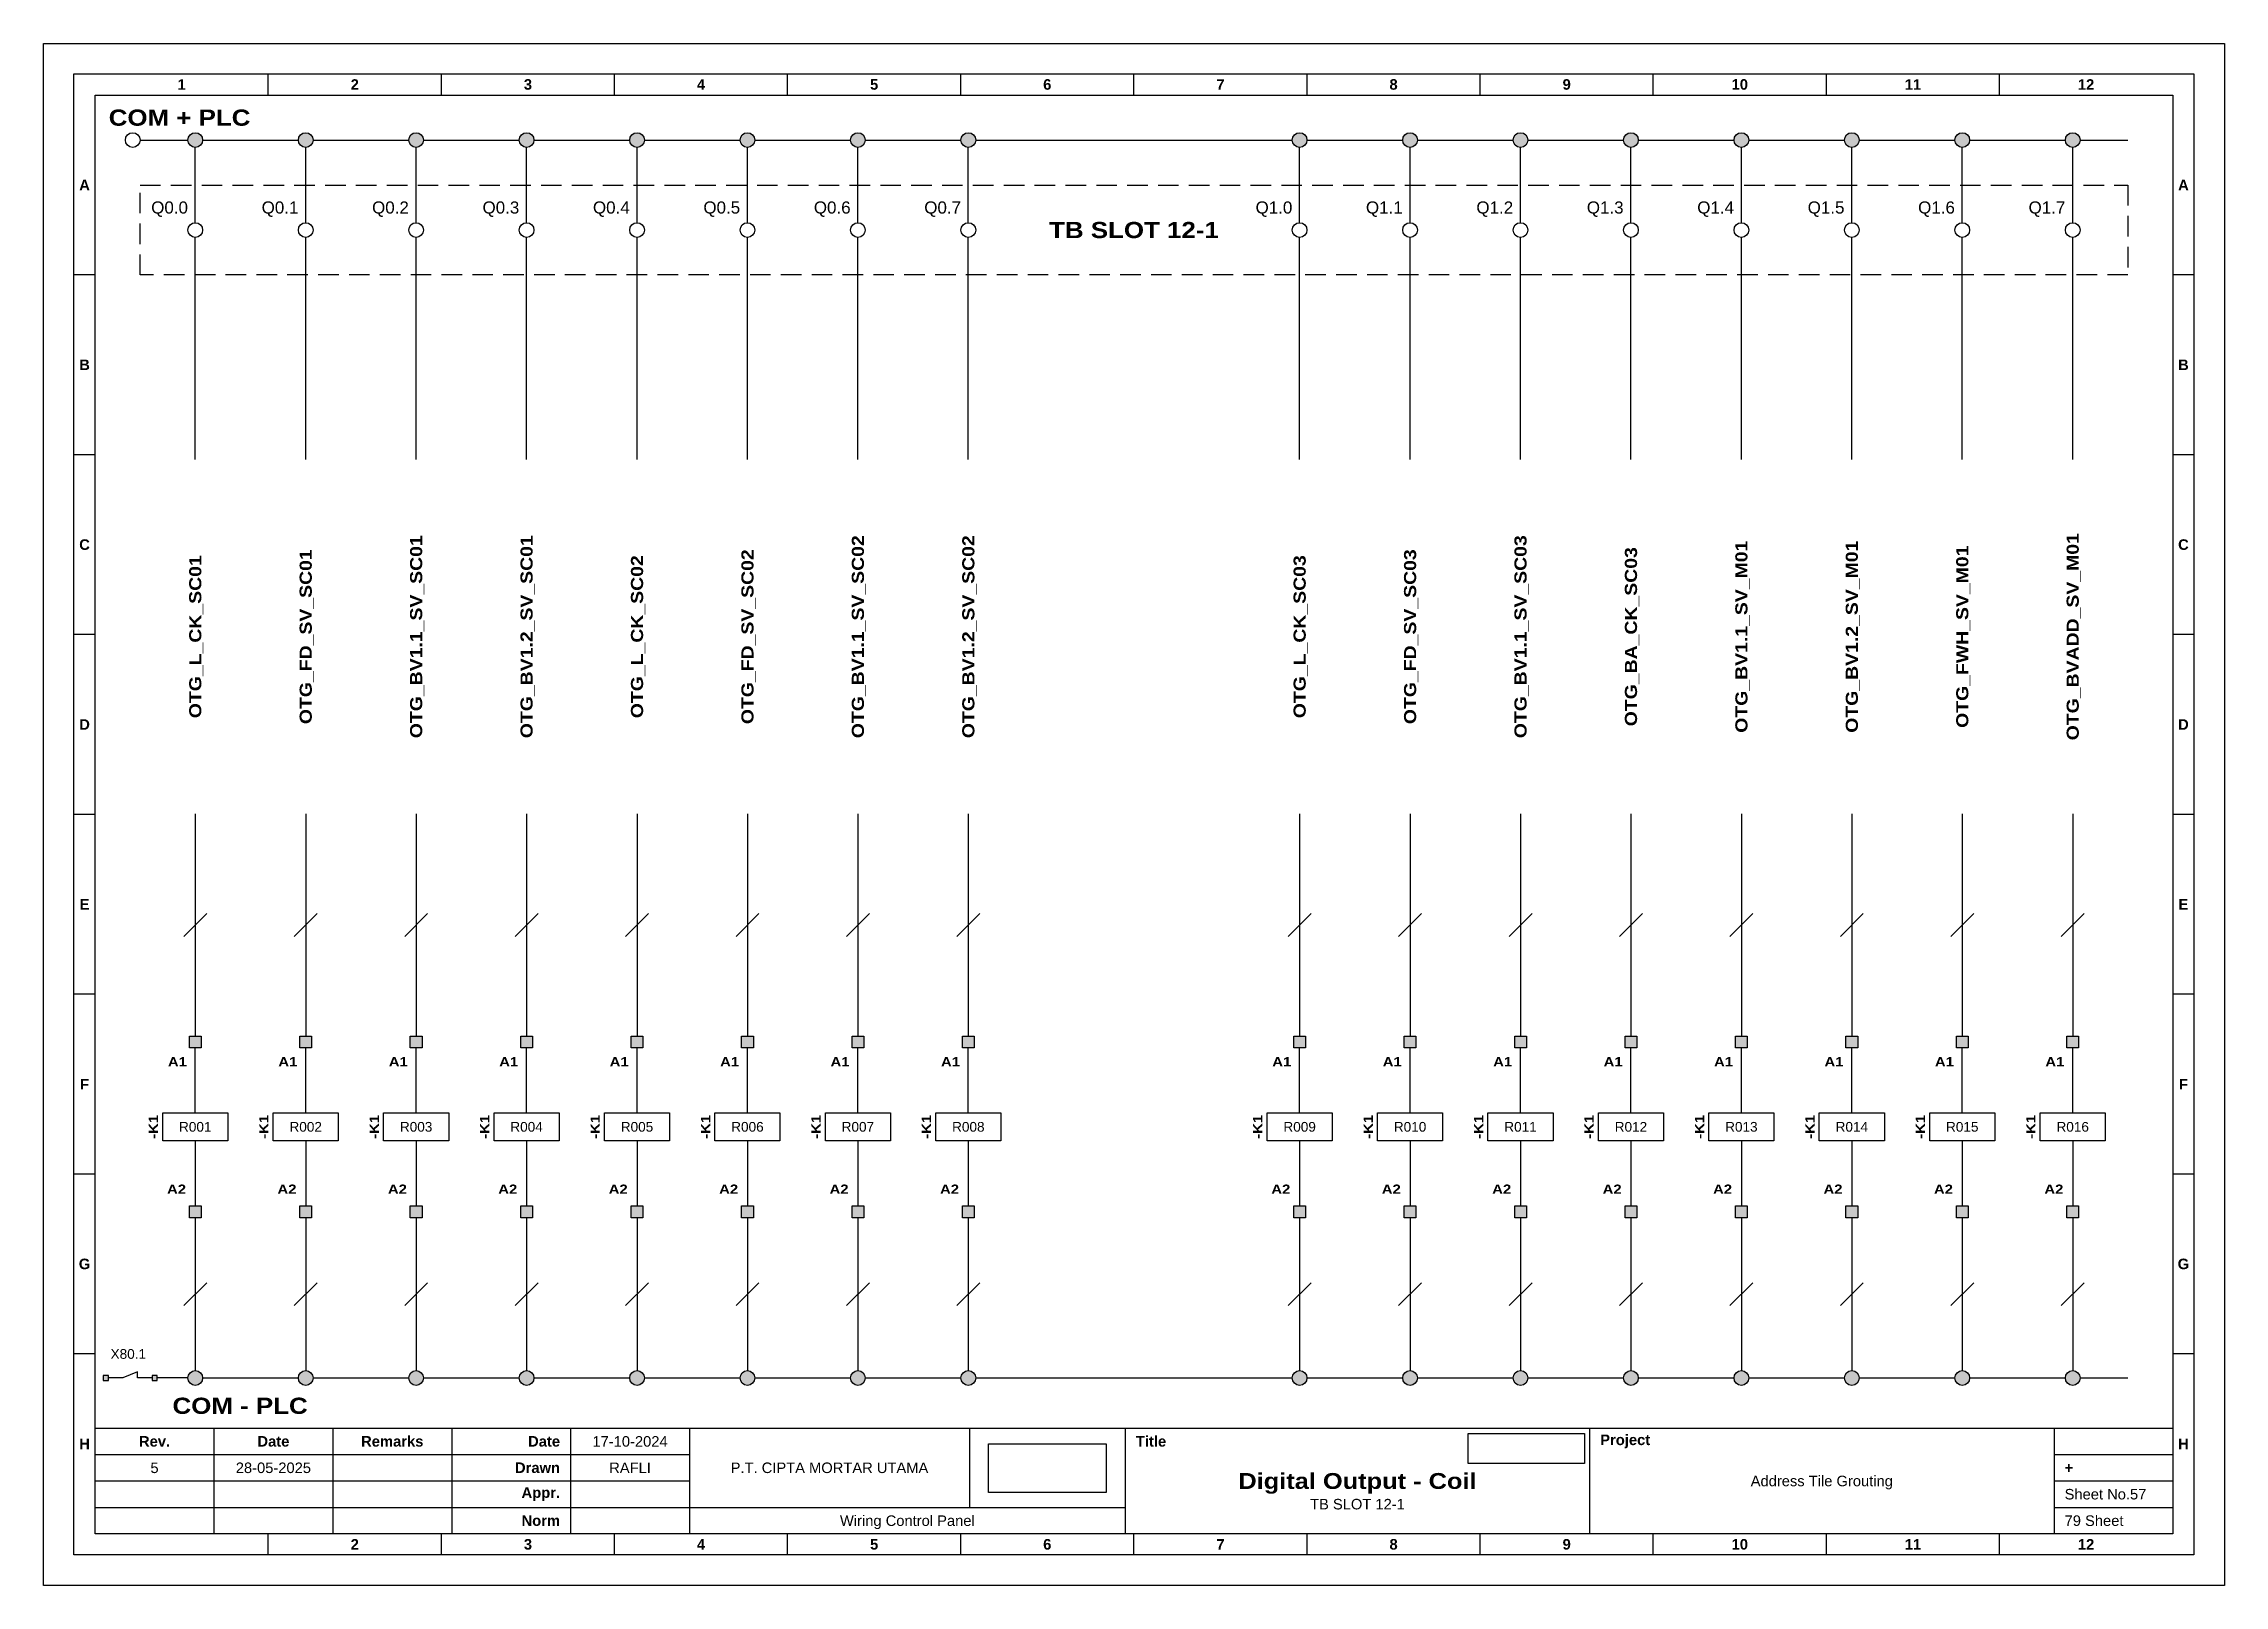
# Model space of a CAD drawing. Header units: millimetres. Extents: x 1018 to 2216, y 1079 to 1731.
# Drawn here: x 1017.6 to 1286.9, y 1540.7 to 1731.1 of the extents above; entities that cross this region are included whole.
import ezdxf
from ezdxf.enums import TextEntityAlignment as Align

# ---------------------------------------------------------------- set-up
doc = ezdxf.new("R2010")
doc.units = ezdxf.units.MM
doc.linetypes.add('HIDDEN', pattern=[9.525, 6.35, -3.175])
doc.styles.add('Bold', font='ariblk.ttf', dxfattribs={"height": 25.4})
doc.styles.get("Standard").update_dxf_attribs({"font": 'arial.ttf'})
picture_1 = doc.add_image_def('image1.png', size_in_pixel=(2048, 847))
picture_2 = doc.add_image_def('image2.png', size_in_pixel=(2092, 542))

msp = doc.modelspace()

# ---------------------------------------------------------------- texts
at = {"ltscale": 500, "style": 'Bold'}
for s, p in [('COM + PLC', (1025.62, 1721.97)), ('COM - PLC', (1033.5, 1562.88))]:
    msp.add_text(s, height=2, dxfattribs=at).set_placement(p, align=Align.MIDDLE_LEFT)
at = {"ltscale": 500}
for s, p in [('Q0.0', (1035.41, 1710.87)), ('Q0.1', (1049.05, 1710.87)), ('Q0.2', (1062.69, 1710.87)), ('Q0.3', (1076.33, 1710.87)), ('Q0.4', (1089.97, 1710.87)), ('Q0.5', (1103.61, 1710.87)), ('Q0.6', (1117.25, 1710.87)), ('Q0.7', (1130.89, 1710.87)), ('Q1.0', (1171.81, 1710.87)), ('Q1.1', (1185.44, 1710.87)), ('Q1.2', (1199.08, 1710.87)), ('Q1.3', (1212.72, 1710.87)), ('Q1.4', (1226.36, 1710.87)), ('Q1.5', (1240, 1710.87)), ('Q1.6', (1253.64, 1710.87)), ('Q1.7', (1267.28, 1710.87))]:
    msp.add_text(s, height=1.5, dxfattribs=at).set_placement(p, align=Align.MIDDLE_RIGHT)
at = {"ltscale": 500, "style": 'Bold'}
msp.add_text('TB SLOT 12-1', height=2, dxfattribs=at).set_placement((1152.25, 1708.09), align=Align.MIDDLE_CENTER)
for s, height, p in [('OTG_BV1.1_SV_SC01', 1.5, (1063.59, 1657.86)), ('OTG_BV1.2_SV_SC01', 1.5, (1077.23, 1657.86)), ('OTG_BV1.1_SV_SC02', 1.5, (1118.15, 1657.86)), ('OTG_BV1.2_SV_SC02', 1.5, (1131.79, 1657.86)), ('OTG_BV1.1_SV_SC03', 1.5, (1199.99, 1657.86)), ('OTG_BVADD_SV_M01', 1.5, (1268.19, 1657.86)), ('OTG_L_CK_SC01', 1.5, (1036.31, 1657.86)), ('OTG_FD_SV_SC01', 1.5, (1049.95, 1657.86)), ('OTG_L_CK_SC02', 1.5, (1090.87, 1657.86)), ('OTG_FD_SV_SC02', 1.5, (1104.51, 1657.86)), ('OTG_L_CK_SC03', 1.5, (1172.71, 1657.86)), ('OTG_FD_SV_SC03', 1.5, (1186.35, 1657.86)), ('OTG_BA_CK_SC03', 1.5, (1213.63, 1657.86)), ('OTG_BV1.1_SV_M01', 1.5, (1227.27, 1657.86)), ('OTG_BV1.2_SV_M01', 1.5, (1240.91, 1657.86)), ('OTG_FWH_SV_M01', 1.5, (1254.55, 1657.86)), ('-K1', 1.149, (1031.15, 1597.33)), ('-K1', 1.149, (1044.78, 1597.33)), ('-K1', 1.149, (1058.42, 1597.33)), ('-K1', 1.149, (1072.06, 1597.33)), ('-K1', 1.149, (1085.7, 1597.33)), ('-K1', 1.149, (1099.34, 1597.33)), ('-K1', 1.149, (1112.98, 1597.33)), ('-K1', 1.149, (1126.62, 1597.33)), ('-K1', 1.149, (1167.54, 1597.33)), ('-K1', 1.149, (1181.18, 1597.33)), ('-K1', 1.149, (1194.82, 1597.33)), ('-K1', 1.149, (1208.46, 1597.33)), ('-K1', 1.149, (1222.1, 1597.33)), ('-K1', 1.149, (1235.74, 1597.33)), ('-K1', 1.149, (1249.38, 1597.33)), ('-K1', 1.149, (1263.02, 1597.33))]:
    msp.add_text(s, height=height, rotation=90, dxfattribs=at).set_placement(p, align=Align.MIDDLE_CENTER)
for p in [(1035.28, 1605.94), (1048.92, 1605.94), (1062.56, 1605.94), (1076.2, 1605.94), (1089.84, 1605.94), (1103.48, 1605.94), (1117.12, 1605.94), (1130.76, 1605.94), (1171.68, 1605.94), (1185.32, 1605.94), (1198.96, 1605.94), (1212.6, 1605.94), (1226.24, 1605.94), (1239.88, 1605.94), (1253.52, 1605.94), (1267.16, 1605.94)]:
    msp.add_text('A1', height=1.149, dxfattribs=at).set_placement(p, align=Align.TOP_RIGHT)
at = {"ltscale": 500}
for s, p in [('R001', (1036.31, 1597.33)), ('R002', (1049.95, 1597.33)), ('R003', (1063.59, 1597.33)), ('R004', (1077.23, 1597.33)), ('R005', (1090.87, 1597.33)), ('R006', (1104.51, 1597.33)), ('R007', (1118.15, 1597.33)), ('R008', (1131.79, 1597.33)), ('R009', (1172.71, 1597.33)), ('R010', (1186.35, 1597.33)), ('R011', (1199.99, 1597.33)), ('R012', (1213.63, 1597.33)), ('R013', (1227.27, 1597.33)), ('R014', (1240.91, 1597.33)), ('R015', (1254.55, 1597.33)), ('R016', (1268.19, 1597.33))]:
    msp.add_text(s, height=1.2, dxfattribs=at).set_placement(p, align=Align.MIDDLE_CENTER)
at = {"ltscale": 500, "style": 'Bold'}
for p in [(1035.17, 1588.71), (1048.81, 1588.71), (1062.45, 1588.71), (1076.08, 1588.71), (1089.72, 1588.71), (1103.36, 1588.71), (1117, 1588.71), (1130.64, 1588.71), (1171.56, 1588.71), (1185.2, 1588.71), (1198.84, 1588.71), (1212.48, 1588.71), (1226.12, 1588.71), (1239.76, 1588.71), (1253.4, 1588.71), (1267.04, 1588.71)]:
    msp.add_text('A2', height=1.149, dxfattribs=at).set_placement(p, align=Align.BOTTOM_RIGHT)
at = {"ltscale": 500}
msp.add_text('X80.1', height=1.2, dxfattribs=at).set_placement((1025.85, 1569.28), align=Align.MIDDLE_LEFT)

# ---------------------------------------------------------------- blocks, each defined once
blk = doc.blocks.new('KOP MU PROJECT')
at = {"color": 6, "ltscale": 50}
for p, q in [((27.74, 184.05), (27.74, 186.66)), ((49.13, 184.05), (49.13, 186.66)), ((70.51, 184.05), (70.51, 186.66)), ((91.89, 184.05), (91.89, 186.66)), ((113.27, 184.05), (113.27, 186.66)), ((134.66, 184.05), (134.66, 186.66)), ((156.04, 184.05), (156.04, 186.66)), ((177.42, 184.05), (177.42, 186.66)), ((198.8, 184.05), (198.8, 186.66)), ((220.19, 184.05), (220.19, 186.66)), ((241.57, 184.05), (241.57, 186.66)), ((6.36, 161.84), (3.75, 161.84)), ((265.59, 161.84), (262.98, 161.84)), ((6.36, 139.63), (3.75, 139.63)), ((265.59, 139.63), (262.98, 139.63)), ((6.36, 117.42), (3.75, 117.42)), ((265.59, 117.42), (262.98, 117.42)), ((6.36, 95.22), (3.75, 95.22)), ((265.59, 95.22), (262.98, 95.22)), ((6.36, 73.01), (3.75, 73.01)), ((265.59, 73.01), (262.98, 73.01)), ((6.36, 50.8), (3.75, 50.8)), ((265.59, 50.8), (262.98, 50.8)), ((6.36, 28.59), (3.75, 28.59)), ((265.59, 28.59), (262.98, 28.59)), ((27.74, 3.75), (27.74, 6.36)), ((49.13, 3.75), (49.13, 6.36)), ((70.51, 3.75), (70.51, 6.36)), ((91.89, 3.75), (91.89, 6.36)), ((113.27, 3.75), (113.27, 6.36)), ((134.66, 3.75), (134.66, 6.36)), ((156.04, 3.75), (156.04, 6.36)), ((177.42, 3.75), (177.42, 6.36)), ((198.8, 3.75), (198.8, 6.36)), ((220.19, 3.75), (220.19, 6.36)), ((241.57, 3.75), (241.57, 6.36))]:
    blk.add_line(p, q, dxfattribs=at)
at = {"ltscale": 50}
for p, q in [((6.36, 19.41), (262.98, 19.41)), ((21.04, 19.41), (21.04, 6.36)), ((35.72, 19.41), (35.72, 6.36)), ((50.41, 19.41), (50.41, 6.36)), ((65.09, 19.41), (65.09, 6.36)), ((79.77, 19.41), (79.77, 6.36)), ((114.35, 19.41), (114.35, 9.62)), ((133.6, 19.41), (133.6, 6.36)), ((190.95, 19.41), (190.95, 6.36)), ((248.3, 19.41), (248.3, 6.36)), ((6.36, 16.15), (79.77, 16.15)), ((248.3, 16.15), (262.98, 16.15)), ((6.36, 12.89), (79.77, 12.89)), ((248.3, 12.89), (262.98, 12.89)), ((6.36, 9.62), (133.6, 9.62)), ((248.3, 9.62), (262.98, 9.62))]:
    blk.add_line(p, q, dxfattribs=at)
at = {"color": 1, "ltscale": 50}
blk.add_lwpolyline([(269.34, 0), (0, 0), (0, 190.41), (269.34, 190.41)], close=True, dxfattribs=at)
at = {"color": 6, "ltscale": 50}
for points in [[(265.59, 3.75), (3.75, 3.75), (3.75, 186.66), (265.59, 186.66)], [(262.98, 6.36), (6.36, 6.36), (6.36, 184.05), (262.98, 184.05)]]:
    blk.add_lwpolyline(points, close=True, dxfattribs=at)
at = {"ltscale": 50, "char_height": 1.305, "attachment_point": 4}
for s, width, heights, insert in [('\\pxqc;{\\fArial|b1|i0|c0|p34;1}', 21.3825, [2.51], (6.36, 185.36)), ('\\pxqc;{\\fArial|b1|i0|c0|p34;2}', 21.3825, [2.51], (27.74, 185.36)), ('\\pxqc;{\\fArial|b1|i0|c0|p34;3}', 21.3825, [2.51], (49.13, 185.36)), ('\\pxqc;{\\fArial|b1|i0|c0|p34;4}', 21.3825, [2.51], (70.51, 185.36)), ('\\pxqc;{\\fArial|b1|i0|c0|p34;5}', 21.3825, [2.51], (91.89, 185.36)), ('\\pxqc;{\\fArial|b1|i0|c0|p34;6}', 21.3825, [2.51], (113.27, 185.36)), ('\\pxqc;{\\fArial|b1|i0|c0|p34;7}', 21.3825, [2.51], (134.66, 185.36)), ('\\pxqc;{\\fArial|b1|i0|c0|p34;8}', 21.3825, [2.51], (156.04, 185.36)), ('\\pxqc;{\\fArial|b1|i0|c0|p34;9}', 21.3825, [2.51], (177.42, 185.36)), ('\\pxqc;{\\fArial|b1|i0|c0|p34;10}', 21.3825, [2.51], (198.8, 185.36)), ('\\pxqc;{\\fArial|b1|i0|c0|p34;11}', 21.3825, [2.51], (220.19, 185.36)), ('\\pxqc;{\\fArial|b1|i0|c0|p34;12}', 21.3825, [2.51], (241.57, 185.36)), ('\\pxqc;{\\fArial|b1|i0|c0|p34;A}', 2.61, [2.51], (3.75, 172.95)), ('\\pxqc;{\\fArial|b1|i0|c0|p34;A}', 2.61, [2.51], (262.98, 172.95)), ('\\pxqc;{\\fArial|b1|i0|c0|p34;B}', 2.61, [2.51], (3.75, 150.74)), ('\\pxqc;{\\fArial|b1|i0|c0|p34;B}', 2.61, [2.51], (262.98, 150.74)), ('\\pxqc;{\\fArial|b1|i0|c0|p34;C}', 2.61, [2.51], (3.75, 128.53)), ('\\pxqc;{\\fArial|b1|i0|c0|p34;C}', 2.61, [2.51], (262.98, 128.53)), ('\\pxqc;{\\fArial|b1|i0|c0|p34;D}', 2.61, [2.51], (3.75, 106.32)), ('\\pxqc;{\\fArial|b1|i0|c0|p34;D}', 2.61, [2.51], (262.98, 106.32)), ('\\pxqc;{\\fArial|b1|i0|c0|p34;E}', 2.61, [2.51], (3.75, 84.11)), ('\\pxqc;{\\fArial|b1|i0|c0|p34;E}', 2.61, [2.51], (262.98, 84.11)), ('\\pxqc;{\\fArial|b1|i0|c0|p34;F}', 2.61, [2.51], (3.75, 61.9)), ('\\pxqc;{\\fArial|b1|i0|c0|p34;F}', 2.61, [2.51], (262.98, 61.9)), ('\\pxqc;{\\fArial|b1|i0|c0|p34;G}', 2.61, [2.51], (3.75, 39.69)), ('\\pxqc;{\\fArial|b1|i0|c0|p34;G}', 2.61, [2.51], (262.98, 39.69)), ('\\pxqc;{\\fArial|b1|i0|c0|p34;H}', 2.61, [2.51], (3.75, 17.47)), ('\\pxqc;{\\fArial|b1|i0|c0|p34;Rev.}', 14.6811, [2.88], (6.36, 17.78)), ('\\pxqc;{\\fArial|b1|i0|c0|p34;Date}', 14.6811, [2.88], (21.04, 17.78)), ('\\pxqc;{\\fArial|b1|i0|c0|p34;Remarks}', 14.6811, [2.88], (35.72, 17.78)), ('\\pxqr;{\\fArial|b1|i0|c0|p34;Date}', 13.3761, [2.88], (50.41, 17.78)), ('\\pxql;{\\fArial|b1|i0|c0|p34;Title}', 50.2419, [2.88], (134.9, 17.78)), ('\\pxql;{\\fArial|b1|i0|c0|p34;Project}', 50.2419, [2.88], (192.25, 17.78)), ('\\pxqc;{\\fArial|b1|i0|c0|p34;H}', 2.61, [2.51], (262.98, 17.47)), ('\\pxqr;{\\fArial|b1|i0|c0|p34;Drawn}', 13.3761, [2.88], (50.41, 14.52)), ('\\pxql;{\\fArial|b1|i0|c0|p34;+}', 14.6811, [2.88], (249.61, 14.52)), ('\\pxqr;{\\fArial|b1|i0|c0|p34;Appr.}', 13.3761, [2.88], (50.41, 11.26)), ('\\pxqr;{\\fArial|b1|i0|c0|p34;Norm}', 13.3761, [2.88], (50.41, 7.99)), ('\\pxqc;{\\fArial|b1|i0|c0|p34;2}', 21.3825, [2.51], (27.74, 5.06)), ('\\pxqc;{\\fArial|b1|i0|c0|p34;3}', 21.3825, [2.51], (49.13, 5.06)), ('\\pxqc;{\\fArial|b1|i0|c0|p34;4}', 21.3825, [2.51], (70.51, 5.06)), ('\\pxqc;{\\fArial|b1|i0|c0|p34;5}', 21.3825, [2.51], (91.89, 5.06)), ('\\pxqc;{\\fArial|b1|i0|c0|p34;6}', 21.3825, [2.51], (113.27, 5.06)), ('\\pxqc;{\\fArial|b1|i0|c0|p34;7}', 21.3825, [2.51], (134.66, 5.06)), ('\\pxqc;{\\fArial|b1|i0|c0|p34;8}', 21.3825, [2.51], (156.04, 5.06)), ('\\pxqc;{\\fArial|b1|i0|c0|p34;9}', 21.3825, [2.51], (177.42, 5.06)), ('\\pxqc;{\\fArial|b1|i0|c0|p34;10}', 21.3825, [2.51], (198.8, 5.06)), ('\\pxqc;{\\fArial|b1|i0|c0|p34;11}', 21.3825, [2.51], (220.19, 5.06)), ('\\pxqc;{\\fArial|b1|i0|c0|p34;12}', 21.3825, [2.51], (241.57, 5.06))]:
    blk.add_mtext_dynamic_manual_height_columns(s, width=width, gutter_width=0.0326, heights=heights, dxfattribs=dict(at, insert=insert))
at = {"ltscale": 50}
for tag, p in [('DATECREATED', (72.43, 17.78)), ('REV', (13.7, 14.52)), ('REVDATE', (28.38, 14.52)), ('REMARKS', (43.06, 14.52)), ('DRAWN', (72.43, 14.52)), ('COMPANY', (97.06, 14.52)), ('PROJECT', (219.62, 12.89)), ('APPR', (72.43, 11.26)), ('NORM', (72.43, 7.99)), ('DRAWINGCATEGORY', (106.68, 7.99)), ('DESCRIPTION', (162.27, 10.03))]:
    blk.add_attdef(tag, text='', height=1.3, dxfattribs=at).set_placement(p, align=Align.MIDDLE_CENTER)
at = {"ltscale": 50, "style": 'Bold'}
blk.add_attdef('TITLE', text='', height=1.96, dxfattribs=at).set_placement((162.27, 12.89), align=Align.MIDDLE_CENTER)
at = {"ltscale": 50}
for tag, p in [('SHEETNUMBER', (249.61, 11.26)), ('TOTALSHEET', (249.61, 7.99))]:
    blk.add_attdef(tag, text='', height=1.3, dxfattribs=at).set_placement(p, align=Align.MIDDLE_LEFT)
image = blk.add_image(picture_1, insert=(116.72, 11.48), size_in_units=(14.5, 6), dxfattribs=at)
image.dxf.flags = 15
image = blk.add_image(picture_2, insert=(175.94, 15.04), size_in_units=(14.36, 3.72), dxfattribs=at)
image.dxf.flags = 15

# ---------------------------------------------------------------- hatches: boundary and pattern name
at = {"true_color": 0x105689}
h = msp.add_hatch(color=146, dxfattribs=at)
h.dxf.hatch_style = 1
h.paths.add_polyline_path([(1269.1, 1719.2, 1), (1267.28, 1719.2, 1)])
h.paths.add_polyline_path([(1253.64, 1719.2, 1), (1255.46, 1719.2, 1)])
h.paths.add_polyline_path([(1240, 1719.2, 1), (1241.82, 1719.2, 1)])
h.paths.add_polyline_path([(1228.18, 1719.2, 1), (1226.36, 1719.2, 1)])
h.paths.add_polyline_path([(1214.54, 1719.2, 1), (1212.72, 1719.2, 1)])
h.paths.add_polyline_path([(1200.9, 1719.2, 1), (1199.08, 1719.2, 1)])
h.paths.add_polyline_path([(1187.26, 1719.2, 1), (1185.44, 1719.2, 1)])
h.paths.add_polyline_path([(1173.62, 1719.2, 1), (1171.81, 1719.2, 1)])
h.paths.add_polyline_path([(1132.7, 1719.2, 1), (1130.89, 1719.2, 1)])
h.paths.add_polyline_path([(1119.06, 1719.2, 1), (1117.25, 1719.2, 1)])
h.paths.add_polyline_path([(1105.42, 1719.2, 1), (1103.61, 1719.2, 1)])
h.paths.add_polyline_path([(1091.78, 1719.2, 1), (1089.97, 1719.2, 1)])
h.paths.add_polyline_path([(1076.33, 1719.2, 1), (1078.14, 1719.2, 1)])
h.paths.add_polyline_path([(1064.5, 1719.2, 1), (1062.69, 1719.2, 1)])
h.paths.add_polyline_path([(1049.05, 1719.2, 1), (1050.86, 1719.2, 1)])
h.paths.add_polyline_path([(1037.22, 1719.2, 1), (1035.41, 1719.2, 1)])
h = msp.add_hatch(color=256)
h.dxf.hatch_style = 1
h.paths.add_polyline_path([(1037.04, 1607.09), (1037.04, 1608.54), (1035.59, 1608.54), (1035.59, 1607.09)])
h.paths.add_polyline_path([(1035.59, 1586.11), (1037.04, 1586.11), (1037.04, 1587.56), (1035.59, 1587.56)])
h = msp.add_hatch(color=256)
h.dxf.hatch_style = 1
h.paths.add_polyline_path([(1050.68, 1607.09), (1050.68, 1608.54), (1049.23, 1608.54), (1049.23, 1607.09)])
h.paths.add_polyline_path([(1049.23, 1586.11), (1050.68, 1586.11), (1050.68, 1587.56), (1049.23, 1587.56)])
h = msp.add_hatch(color=256)
h.dxf.hatch_style = 1
h.paths.add_polyline_path([(1064.32, 1607.09), (1064.32, 1608.54), (1062.87, 1608.54), (1062.87, 1607.09)])
h.paths.add_polyline_path([(1062.87, 1586.11), (1064.32, 1586.11), (1064.32, 1587.56), (1062.87, 1587.56)])
h = msp.add_hatch(color=256)
h.dxf.hatch_style = 1
h.paths.add_polyline_path([(1077.96, 1607.09), (1077.96, 1608.54), (1076.51, 1608.54), (1076.51, 1607.09)])
h.paths.add_polyline_path([(1076.51, 1586.11), (1077.96, 1586.11), (1077.96, 1587.56), (1076.51, 1587.56)])
h = msp.add_hatch(color=256)
h.dxf.hatch_style = 1
h.paths.add_polyline_path([(1091.6, 1607.09), (1091.6, 1608.54), (1090.15, 1608.54), (1090.15, 1607.09)])
h.paths.add_polyline_path([(1090.15, 1586.11), (1091.6, 1586.11), (1091.6, 1587.56), (1090.15, 1587.56)])
h = msp.add_hatch(color=256)
h.dxf.hatch_style = 1
h.paths.add_polyline_path([(1105.24, 1607.09), (1105.24, 1608.54), (1103.79, 1608.54), (1103.79, 1607.09)])
h.paths.add_polyline_path([(1103.79, 1586.11), (1105.24, 1586.11), (1105.24, 1587.56), (1103.79, 1587.56)])
h = msp.add_hatch(color=256)
h.dxf.hatch_style = 1
h.paths.add_polyline_path([(1118.88, 1607.09), (1118.88, 1608.54), (1117.43, 1608.54), (1117.43, 1607.09)])
h.paths.add_polyline_path([(1117.43, 1586.11), (1118.88, 1586.11), (1118.88, 1587.56), (1117.43, 1587.56)])
h = msp.add_hatch(color=256)
h.dxf.hatch_style = 1
h.paths.add_polyline_path([(1132.52, 1607.09), (1132.52, 1608.54), (1131.07, 1608.54), (1131.07, 1607.09)])
h.paths.add_polyline_path([(1131.07, 1586.11), (1132.52, 1586.11), (1132.52, 1587.56), (1131.07, 1587.56)])
h = msp.add_hatch(color=256)
h.dxf.hatch_style = 1
h.paths.add_polyline_path([(1173.44, 1607.09), (1173.44, 1608.54), (1171.99, 1608.54), (1171.99, 1607.09)])
h.paths.add_polyline_path([(1171.99, 1586.11), (1173.44, 1586.11), (1173.44, 1587.56), (1171.99, 1587.56)])
h = msp.add_hatch(color=256)
h.dxf.hatch_style = 1
h.paths.add_polyline_path([(1187.08, 1607.09), (1187.08, 1608.54), (1185.63, 1608.54), (1185.63, 1607.09)])
h.paths.add_polyline_path([(1185.63, 1586.11), (1187.08, 1586.11), (1187.08, 1587.56), (1185.63, 1587.56)])
h = msp.add_hatch(color=256)
h.dxf.hatch_style = 1
h.paths.add_polyline_path([(1200.72, 1607.09), (1200.72, 1608.54), (1199.27, 1608.54), (1199.27, 1607.09)])
h.paths.add_polyline_path([(1199.27, 1586.11), (1200.72, 1586.11), (1200.72, 1587.56), (1199.27, 1587.56)])
h = msp.add_hatch(color=256)
h.dxf.hatch_style = 1
h.paths.add_polyline_path([(1214.36, 1607.09), (1214.36, 1608.54), (1212.91, 1608.54), (1212.91, 1607.09)])
h.paths.add_polyline_path([(1212.91, 1586.11), (1214.36, 1586.11), (1214.36, 1587.56), (1212.91, 1587.56)])
h = msp.add_hatch(color=256)
h.dxf.hatch_style = 1
h.paths.add_polyline_path([(1228, 1607.09), (1228, 1608.54), (1226.55, 1608.54), (1226.55, 1607.09)])
h.paths.add_polyline_path([(1226.55, 1586.11), (1228, 1586.11), (1228, 1587.56), (1226.55, 1587.56)])
h = msp.add_hatch(color=256)
h.dxf.hatch_style = 1
h.paths.add_polyline_path([(1241.64, 1607.09), (1241.64, 1608.54), (1240.19, 1608.54), (1240.19, 1607.09)])
h.paths.add_polyline_path([(1240.19, 1586.11), (1241.64, 1586.11), (1241.64, 1587.56), (1240.19, 1587.56)])
h = msp.add_hatch(color=256)
h.dxf.hatch_style = 1
h.paths.add_polyline_path([(1255.28, 1607.09), (1255.28, 1608.54), (1253.82, 1608.54), (1253.82, 1607.09)])
h.paths.add_polyline_path([(1253.82, 1586.11), (1255.28, 1586.11), (1255.28, 1587.56), (1253.82, 1587.56)])
h = msp.add_hatch(color=256)
h.dxf.hatch_style = 1
h.paths.add_polyline_path([(1268.92, 1607.09), (1268.92, 1608.54), (1267.46, 1608.54), (1267.46, 1607.09)])
h.paths.add_polyline_path([(1267.46, 1586.11), (1268.92, 1586.11), (1268.92, 1587.56), (1267.46, 1587.56)])
h = msp.add_hatch(color=256)
h.dxf.hatch_style = 1
h.paths.add_polyline_path([(1031.61, 1566.63), (1030.97, 1566.63), (1030.97, 1565.99), (1031.61, 1565.99)])
h.paths.add_polyline_path([(1024.94, 1566.63), (1024.94, 1565.99), (1025.58, 1565.99), (1025.58, 1566.63)])
h = msp.add_hatch(color=146, dxfattribs=at)
h.dxf.hatch_style = 1
h.paths.add_polyline_path([(1269.1, 1566.31, 1), (1267.28, 1566.31, 1)])
h.paths.add_polyline_path([(1253.64, 1566.31, 1), (1255.46, 1566.31, 1)])
h.paths.add_polyline_path([(1240, 1566.31, 1), (1241.82, 1566.31, 1)])
h.paths.add_polyline_path([(1228.18, 1566.31, 1), (1226.36, 1566.31, 1)])
h.paths.add_polyline_path([(1214.54, 1566.31, 1), (1212.72, 1566.31, 1)])
h.paths.add_polyline_path([(1200.9, 1566.31, 1), (1199.08, 1566.31, 1)])
h.paths.add_polyline_path([(1187.26, 1566.31, 1), (1185.44, 1566.31, 1)])
h.paths.add_polyline_path([(1173.62, 1566.31, 1), (1171.81, 1566.31, 1)])
h.paths.add_polyline_path([(1132.7, 1566.31, 1), (1130.89, 1566.31, 1)])
h.paths.add_polyline_path([(1119.06, 1566.31, 1), (1117.25, 1566.31, 1)])
h.paths.add_polyline_path([(1105.42, 1566.31, 1), (1103.61, 1566.31, 1)])
h.paths.add_polyline_path([(1091.78, 1566.31, 1), (1089.97, 1566.31, 1)])
h.paths.add_polyline_path([(1076.33, 1566.31, 1), (1078.14, 1566.31, 1)])
h.paths.add_polyline_path([(1064.5, 1566.31, 1), (1062.69, 1566.31, 1)])
h.paths.add_polyline_path([(1049.05, 1566.31, 1), (1050.86, 1566.31, 1)])
h.paths.add_polyline_path([(1037.22, 1566.31, 1), (1035.41, 1566.31, 1)])

# ---------------------------------------------------------------- linework, layer by layer
at = {"color": 146, "true_color": 0x105689}
for p, q in [((1029.49, 1719.2), (1035.41, 1719.2)), ((1037.22, 1719.2), (1049.05, 1719.2)), ((1050.86, 1719.2), (1062.69, 1719.2)), ((1064.5, 1719.2), (1076.33, 1719.2)), ((1078.14, 1719.2), (1089.97, 1719.2)), ((1091.78, 1719.2), (1103.61, 1719.2)), ((1105.42, 1719.2), (1117.25, 1719.2)), ((1119.06, 1719.2), (1130.89, 1719.2)), ((1132.7, 1719.2), (1171.81, 1719.2)), ((1173.62, 1719.2), (1185.44, 1719.2)), ((1187.26, 1719.2), (1199.08, 1719.2)), ((1200.9, 1719.2), (1212.72, 1719.2)), ((1214.54, 1719.2), (1226.36, 1719.2)), ((1228.18, 1719.2), (1240, 1719.2)), ((1241.82, 1719.2), (1253.64, 1719.2)), ((1255.46, 1719.2), (1267.28, 1719.2)), ((1269.1, 1719.2), (1275.01, 1719.2)), ((1036.31, 1709), (1036.31, 1718.29)), ((1049.95, 1709), (1049.95, 1718.29)), ((1063.59, 1709), (1063.59, 1718.29)), ((1077.23, 1709), (1077.23, 1718.29)), ((1090.87, 1709), (1090.87, 1718.29)), ((1104.51, 1709), (1104.51, 1718.29)), ((1118.15, 1709), (1118.15, 1718.29)), ((1131.79, 1709), (1131.79, 1718.29)), ((1172.71, 1709), (1172.71, 1718.29)), ((1186.35, 1709), (1186.35, 1718.29)), ((1199.99, 1709), (1199.99, 1718.29)), ((1213.63, 1709), (1213.63, 1718.29)), ((1227.27, 1709), (1227.27, 1718.29)), ((1240.91, 1709), (1240.91, 1718.29)), ((1254.55, 1709), (1254.55, 1718.29)), ((1268.19, 1709), (1268.19, 1718.29)), ((1036.31, 1679.75), (1036.31, 1707.19)), ((1049.95, 1679.75), (1049.95, 1707.19)), ((1063.59, 1679.75), (1063.59, 1707.19)), ((1077.23, 1679.75), (1077.23, 1707.19)), ((1090.87, 1679.75), (1090.87, 1707.19)), ((1104.51, 1679.75), (1104.51, 1707.19)), ((1118.15, 1679.75), (1118.15, 1707.19)), ((1131.79, 1679.75), (1131.79, 1707.19)), ((1172.71, 1679.75), (1172.71, 1707.19)), ((1186.35, 1679.75), (1186.35, 1707.19)), ((1199.99, 1679.75), (1199.99, 1707.19)), ((1213.63, 1679.75), (1213.63, 1707.19)), ((1227.27, 1679.75), (1227.27, 1707.19)), ((1240.91, 1679.75), (1240.91, 1707.19)), ((1254.55, 1679.75), (1254.55, 1707.19)), ((1268.19, 1679.75), (1268.19, 1707.19)), ((1036.31, 1635.98), (1036.31, 1608.54)), ((1049.95, 1635.98), (1049.95, 1608.54)), ((1063.59, 1635.98), (1063.59, 1608.54)), ((1077.23, 1635.98), (1077.23, 1608.54)), ((1090.87, 1635.98), (1090.87, 1608.54)), ((1104.51, 1635.98), (1104.51, 1608.54)), ((1118.15, 1635.98), (1118.15, 1608.54)), ((1131.79, 1635.98), (1131.79, 1608.54)), ((1172.71, 1635.98), (1172.71, 1608.54)), ((1186.35, 1635.98), (1186.35, 1608.54)), ((1199.99, 1635.98), (1199.99, 1608.54)), ((1213.63, 1635.98), (1213.63, 1608.54)), ((1227.27, 1635.98), (1227.27, 1608.54)), ((1240.91, 1635.98), (1240.91, 1608.54)), ((1254.55, 1635.98), (1254.55, 1608.54)), ((1268.19, 1635.98), (1268.19, 1608.54)), ((1034.9, 1620.85), (1037.73, 1623.68)), ((1048.54, 1620.85), (1051.37, 1623.68)), ((1062.18, 1620.85), (1065.01, 1623.68)), ((1075.82, 1620.85), (1078.65, 1623.68)), ((1089.46, 1620.85), (1092.29, 1623.68)), ((1103.1, 1620.85), (1105.93, 1623.68)), ((1116.74, 1620.85), (1119.57, 1623.68)), ((1130.38, 1620.85), (1133.21, 1623.68)), ((1171.3, 1620.85), (1174.13, 1623.68)), ((1184.94, 1620.85), (1187.77, 1623.68)), ((1198.58, 1620.85), (1201.41, 1623.68)), ((1212.22, 1620.85), (1215.05, 1623.68)), ((1225.86, 1620.85), (1228.68, 1623.68)), ((1239.5, 1620.85), (1242.32, 1623.68)), ((1253.14, 1620.85), (1255.96, 1623.68)), ((1266.78, 1620.85), (1269.6, 1623.68)), ((1036.31, 1586.11), (1036.31, 1567.22)), ((1049.95, 1586.11), (1049.95, 1567.22)), ((1063.59, 1586.11), (1063.59, 1567.22)), ((1077.23, 1586.11), (1077.23, 1567.22)), ((1090.87, 1586.11), (1090.87, 1567.22)), ((1104.51, 1586.11), (1104.51, 1567.22)), ((1118.15, 1586.11), (1118.15, 1567.22)), ((1131.79, 1586.11), (1131.79, 1567.22)), ((1172.71, 1586.11), (1172.71, 1567.22)), ((1186.35, 1586.11), (1186.35, 1567.22)), ((1199.99, 1586.11), (1199.99, 1567.22)), ((1213.63, 1586.11), (1213.63, 1567.22)), ((1227.27, 1586.11), (1227.27, 1567.22)), ((1240.91, 1586.11), (1240.91, 1567.22)), ((1254.55, 1586.11), (1254.55, 1567.22)), ((1268.19, 1586.11), (1268.19, 1567.22)), ((1034.9, 1575.25), (1037.73, 1578.08)), ((1048.54, 1575.25), (1051.37, 1578.08)), ((1062.18, 1575.25), (1065.01, 1578.08)), ((1075.82, 1575.25), (1078.65, 1578.08)), ((1089.46, 1575.25), (1092.29, 1578.08)), ((1103.1, 1575.25), (1105.93, 1578.08)), ((1116.74, 1575.25), (1119.57, 1578.08)), ((1130.38, 1575.25), (1133.21, 1578.08)), ((1171.3, 1575.25), (1174.13, 1578.08)), ((1184.94, 1575.25), (1187.77, 1578.08)), ((1198.58, 1575.25), (1201.41, 1578.08)), ((1212.22, 1575.25), (1215.05, 1578.08)), ((1225.86, 1575.25), (1228.68, 1578.08)), ((1239.5, 1575.25), (1242.32, 1578.08)), ((1253.14, 1575.25), (1255.96, 1578.08)), ((1266.78, 1575.25), (1269.6, 1578.08)), ((1035.41, 1566.31), (1031.61, 1566.31)), ((1037.22, 1566.31), (1049.05, 1566.31)), ((1050.86, 1566.31), (1062.69, 1566.31)), ((1064.5, 1566.31), (1076.33, 1566.31)), ((1078.14, 1566.31), (1089.97, 1566.31)), ((1091.78, 1566.31), (1103.61, 1566.31)), ((1105.42, 1566.31), (1117.25, 1566.31)), ((1119.06, 1566.31), (1130.89, 1566.31)), ((1132.7, 1566.31), (1171.81, 1566.31)), ((1173.62, 1566.31), (1185.44, 1566.31)), ((1187.26, 1566.31), (1199.08, 1566.31)), ((1200.9, 1566.31), (1212.72, 1566.31)), ((1214.54, 1566.31), (1226.36, 1566.31)), ((1228.18, 1566.31), (1240, 1566.31)), ((1241.82, 1566.31), (1253.64, 1566.31)), ((1255.46, 1566.31), (1267.28, 1566.31)), ((1269.1, 1566.31), (1275.01, 1566.31))]:
    msp.add_line(p, q, dxfattribs=at)
at = {"ltscale": 50}
for p, q in [((1036.31, 1599.05), (1036.31, 1607.09)), ((1049.95, 1599.05), (1049.95, 1607.09)), ((1063.59, 1599.05), (1063.59, 1607.09)), ((1077.23, 1599.05), (1077.23, 1607.09)), ((1090.87, 1599.05), (1090.87, 1607.09)), ((1104.51, 1599.05), (1104.51, 1607.09)), ((1118.15, 1599.05), (1118.15, 1607.09)), ((1131.79, 1599.05), (1131.79, 1607.09)), ((1172.71, 1599.05), (1172.71, 1607.09)), ((1186.35, 1599.05), (1186.35, 1607.09)), ((1199.99, 1599.05), (1199.99, 1607.09)), ((1213.63, 1599.05), (1213.63, 1607.09)), ((1227.27, 1599.05), (1227.27, 1607.09)), ((1240.91, 1599.05), (1240.91, 1607.09)), ((1254.55, 1599.05), (1254.55, 1607.09)), ((1268.19, 1599.05), (1268.19, 1607.09)), ((1036.31, 1595.61), (1036.31, 1587.56)), ((1049.95, 1595.61), (1049.95, 1587.56)), ((1063.59, 1595.61), (1063.59, 1587.56)), ((1077.23, 1595.61), (1077.23, 1587.56)), ((1090.87, 1595.61), (1090.87, 1587.56)), ((1104.51, 1595.61), (1104.51, 1587.56)), ((1118.15, 1595.61), (1118.15, 1587.56)), ((1131.79, 1595.61), (1131.79, 1587.56)), ((1172.71, 1595.61), (1172.71, 1587.56)), ((1186.35, 1595.61), (1186.35, 1587.56)), ((1199.99, 1595.61), (1199.99, 1587.56)), ((1213.63, 1595.61), (1213.63, 1587.56)), ((1227.27, 1595.61), (1227.27, 1587.56)), ((1240.91, 1595.61), (1240.91, 1587.56)), ((1254.55, 1595.61), (1254.55, 1587.56)), ((1268.19, 1595.61), (1268.19, 1587.56)), ((1027.38, 1566.31), (1025.58, 1566.31)), ((1029.17, 1567.06), (1027.38, 1566.31)), ((1030.97, 1566.31), (1029.17, 1566.31))]:
    msp.add_line(p, q, dxfattribs=at)
msp.add_line((1029.17, 1566.31), (1029.17, 1567.06))
at = {"linetype": 'HIDDEN', "ltscale": 0.4}
msp.add_lwpolyline([(1029.49, 1713.64), (1275.01, 1713.64), (1275.01, 1702.54), (1029.49, 1702.54)], close=True, dxfattribs=at)
for points in [[(1035.59, 1608.54), (1037.04, 1608.54), (1037.04, 1607.09), (1035.59, 1607.09)], [(1049.23, 1608.54), (1050.68, 1608.54), (1050.68, 1607.09), (1049.23, 1607.09)], [(1062.87, 1608.54), (1064.32, 1608.54), (1064.32, 1607.09), (1062.87, 1607.09)], [(1076.51, 1608.54), (1077.96, 1608.54), (1077.96, 1607.09), (1076.51, 1607.09)], [(1090.15, 1608.54), (1091.6, 1608.54), (1091.6, 1607.09), (1090.15, 1607.09)], [(1103.79, 1608.54), (1105.24, 1608.54), (1105.24, 1607.09), (1103.79, 1607.09)], [(1117.43, 1608.54), (1118.88, 1608.54), (1118.88, 1607.09), (1117.43, 1607.09)], [(1131.07, 1608.54), (1132.52, 1608.54), (1132.52, 1607.09), (1131.07, 1607.09)], [(1171.99, 1608.54), (1173.44, 1608.54), (1173.44, 1607.09), (1171.99, 1607.09)], [(1185.63, 1608.54), (1187.08, 1608.54), (1187.08, 1607.09), (1185.63, 1607.09)], [(1199.27, 1608.54), (1200.72, 1608.54), (1200.72, 1607.09), (1199.27, 1607.09)], [(1212.91, 1608.54), (1214.36, 1608.54), (1214.36, 1607.09), (1212.91, 1607.09)], [(1226.55, 1608.54), (1228, 1608.54), (1228, 1607.09), (1226.55, 1607.09)], [(1240.19, 1608.54), (1241.64, 1608.54), (1241.64, 1607.09), (1240.19, 1607.09)], [(1253.82, 1608.54), (1255.28, 1608.54), (1255.28, 1607.09), (1253.82, 1607.09)], [(1267.46, 1608.54), (1268.92, 1608.54), (1268.92, 1607.09), (1267.46, 1607.09)], [(1035.59, 1587.56), (1037.04, 1587.56), (1037.04, 1586.11), (1035.59, 1586.11)], [(1049.23, 1587.56), (1050.68, 1587.56), (1050.68, 1586.11), (1049.23, 1586.11)], [(1062.87, 1587.56), (1064.32, 1587.56), (1064.32, 1586.11), (1062.87, 1586.11)], [(1076.51, 1587.56), (1077.96, 1587.56), (1077.96, 1586.11), (1076.51, 1586.11)], [(1090.15, 1587.56), (1091.6, 1587.56), (1091.6, 1586.11), (1090.15, 1586.11)], [(1103.79, 1587.56), (1105.24, 1587.56), (1105.24, 1586.11), (1103.79, 1586.11)], [(1117.43, 1587.56), (1118.88, 1587.56), (1118.88, 1586.11), (1117.43, 1586.11)], [(1131.07, 1587.56), (1132.52, 1587.56), (1132.52, 1586.11), (1131.07, 1586.11)], [(1171.99, 1587.56), (1173.44, 1587.56), (1173.44, 1586.11), (1171.99, 1586.11)], [(1185.63, 1587.56), (1187.08, 1587.56), (1187.08, 1586.11), (1185.63, 1586.11)], [(1199.27, 1587.56), (1200.72, 1587.56), (1200.72, 1586.11), (1199.27, 1586.11)], [(1212.91, 1587.56), (1214.36, 1587.56), (1214.36, 1586.11), (1212.91, 1586.11)], [(1226.55, 1587.56), (1228, 1587.56), (1228, 1586.11), (1226.55, 1586.11)], [(1240.19, 1587.56), (1241.64, 1587.56), (1241.64, 1586.11), (1240.19, 1586.11)], [(1253.82, 1587.56), (1255.28, 1587.56), (1255.28, 1586.11), (1253.82, 1586.11)], [(1267.46, 1587.56), (1268.92, 1587.56), (1268.92, 1586.11), (1267.46, 1586.11)]]:
    msp.add_lwpolyline(points, close=True)
at = {"ltscale": 50}
for points in [[(1032.29, 1599.05), (1040.33, 1599.05), (1040.33, 1595.61), (1032.29, 1595.61)], [(1045.93, 1599.05), (1053.97, 1599.05), (1053.97, 1595.61), (1045.93, 1595.61)], [(1059.57, 1599.05), (1067.61, 1599.05), (1067.61, 1595.61), (1059.57, 1595.61)], [(1073.21, 1599.05), (1081.25, 1599.05), (1081.25, 1595.61), (1073.21, 1595.61)], [(1086.85, 1599.05), (1094.89, 1599.05), (1094.89, 1595.61), (1086.85, 1595.61)], [(1100.49, 1599.05), (1108.53, 1599.05), (1108.53, 1595.61), (1100.49, 1595.61)], [(1114.13, 1599.05), (1122.17, 1599.05), (1122.17, 1595.61), (1114.13, 1595.61)], [(1127.77, 1599.05), (1135.81, 1599.05), (1135.81, 1595.61), (1127.77, 1595.61)], [(1168.69, 1599.05), (1176.73, 1599.05), (1176.73, 1595.61), (1168.69, 1595.61)], [(1182.33, 1599.05), (1190.37, 1599.05), (1190.37, 1595.61), (1182.33, 1595.61)], [(1195.97, 1599.05), (1204.01, 1599.05), (1204.01, 1595.61), (1195.97, 1595.61)], [(1209.61, 1599.05), (1217.65, 1599.05), (1217.65, 1595.61), (1209.61, 1595.61)], [(1223.25, 1599.05), (1231.29, 1599.05), (1231.29, 1595.61), (1223.25, 1595.61)], [(1236.89, 1599.05), (1244.93, 1599.05), (1244.93, 1595.61), (1236.89, 1595.61)], [(1250.53, 1599.05), (1258.57, 1599.05), (1258.57, 1595.61), (1250.53, 1595.61)], [(1264.17, 1599.05), (1272.21, 1599.05), (1272.21, 1595.61), (1264.17, 1595.61)]]:
    msp.add_lwpolyline(points, close=True, dxfattribs=at)
at = {"ltscale": 500}
for points in [[(1024.94, 1566.63), (1024.94, 1565.99), (1025.58, 1565.99), (1025.58, 1566.63)], [(1030.97, 1566.63), (1030.97, 1565.99), (1031.61, 1565.99), (1031.61, 1566.63)]]:
    msp.add_lwpolyline(points, close=True, dxfattribs=at)
at = {"color": 146, "ltscale": 500, "true_color": 0x105689}
for centre in [(1028.59, 1719.2), (1036.31, 1719.2), (1049.95, 1719.2), (1063.59, 1719.2), (1077.23, 1719.2), (1090.87, 1719.2), (1104.51, 1719.2), (1118.15, 1719.2), (1131.79, 1719.2), (1172.71, 1719.2), (1186.35, 1719.2), (1199.99, 1719.2), (1213.63, 1719.2), (1227.27, 1719.2), (1240.91, 1719.2), (1254.55, 1719.2), (1268.19, 1719.2), (1036.31, 1708.09), (1049.95, 1708.09), (1063.59, 1708.09), (1077.23, 1708.09), (1090.87, 1708.09), (1104.51, 1708.09), (1118.15, 1708.09), (1131.79, 1708.09), (1172.71, 1708.09), (1186.35, 1708.09), (1199.99, 1708.09), (1213.63, 1708.09), (1227.27, 1708.09), (1240.91, 1708.09), (1254.55, 1708.09), (1268.19, 1708.09), (1036.31, 1566.31), (1049.95, 1566.31), (1063.59, 1566.31), (1077.23, 1566.31), (1090.87, 1566.31), (1104.51, 1566.31), (1118.15, 1566.31), (1131.79, 1566.31), (1172.71, 1566.31), (1186.35, 1566.31), (1199.99, 1566.31), (1213.63, 1566.31), (1227.27, 1566.31), (1240.91, 1566.31), (1254.55, 1566.31), (1268.19, 1566.31)]:
    msp.add_circle(centre, 0.907, dxfattribs=at)

# ---------------------------------------------------------------- block references
msp.add_blockref('KOP MU PROJECT', (1017.58, 1540.7)).add_auto_attribs({'DESCRIPTION': 'TB SLOT 12-1', 'TITLE': 'Digital Output - Coil', 'PROJECT': 'Address Tile Grouting', 'COMPANY': 'P.T. CIPTA MORTAR UTAMA', 'DRAWINGCATEGORY': 'Wiring Control Panel', 'DRAWN': 'RAFLI', 'DATECREATED': '17-10-2024', 'REVDATE': '28-05-2025', 'REV': '5', 'SHEETNUMBER': 'Sheet No.57', 'TOTALSHEET': '79 Sheet'})

msp.set_redraw_order([(e.dxf.handle, doc.entitydb.next_handle()) for e in msp.query("TEXT MTEXT ATTDEF DIMENSION ARC_DIMENSION")])  # texts and dimensions are drawn at this point

doc.saveas('drawing.dxf')
